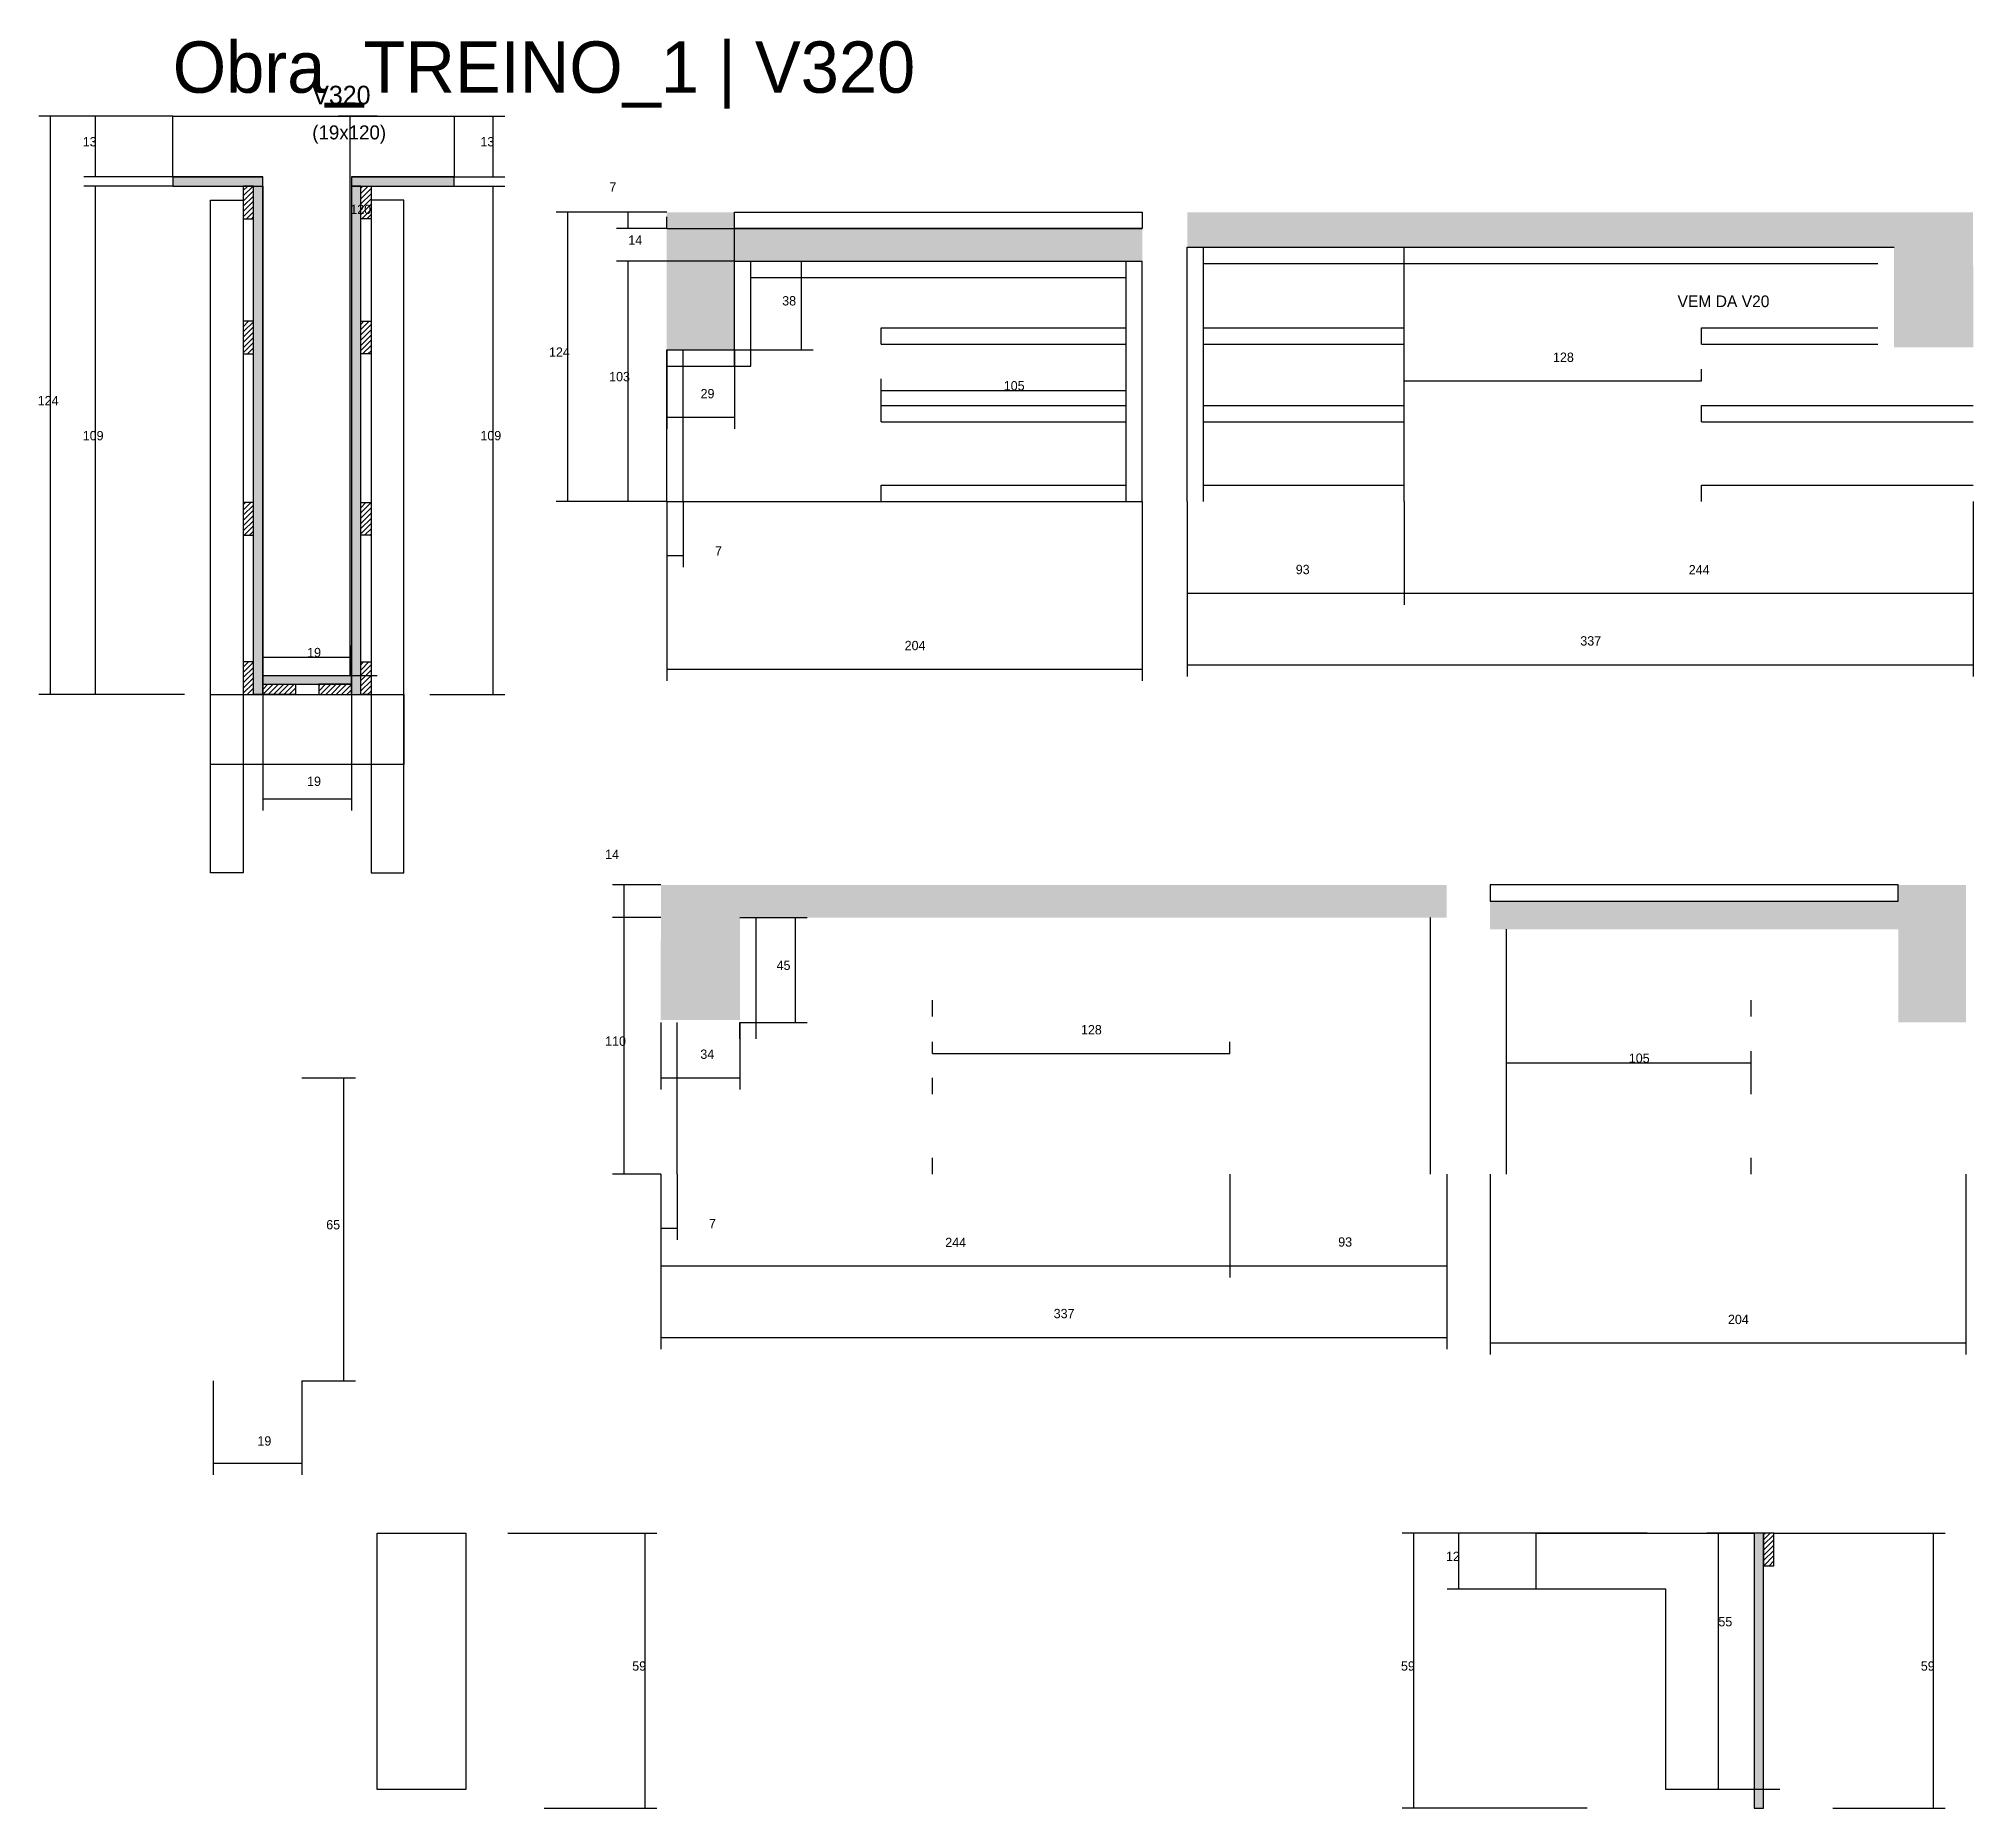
# Model space of a CAD drawing. Header units: metres. Extents: x -41 to 34800, y -36000 to 1848.
# Drawn here: x 26123 to 26952, y -796 to -37 of the extents above; entities that cross this region are included whole.
import ezdxf

# ---------------------------------------------------------------- set-up
doc = ezdxf.new("R2010")
doc.units = ezdxf.units.M
for name, color, linetype in [('CONCRETO', 251, 'Continuous'), ('COTA', 4, 'Continuous'), ('Cota Seção (2x)', 4, 'Continuous'), ('Hachura', 253, 'Continuous'), ('LABEL_ID', 3, 'Continuous'), ('Madeira', 126, 'Continuous'), ('Painéis', 200, 'Continuous'), ('SARR_2.2x7', 40, 'Continuous'), ('SARR_3.5x7', 81, 'Continuous'), ('Texto Seção', 7, 'Continuous')]:
    doc.layers.add(name, color=color, linetype=linetype)

msp = doc.modelspace()

# ---------------------------------------------------------------- texts
at = {"layer": 'COTA'}
for s, p in [('13', (26141.4, -83)), ('13', (26311.9, -83)), ('7', (26367.2, -102.4)), ('14', (26375.3, -125.2)), ('103', (26367.1, -183.7)), ('124', (26122.1, -194)), ('109', (26141.4, -209)), ('109', (26311.9, -209)), ('7', (26412.5, -258.4)), ('93', (26661.5, -266.4)), ('244', (26830, -266.5)), ('204', (26493.8, -299)), ('337', (26783.5, -297)), ('19', (26237.6, -357.2)), ('14', (26365.4, -388.5)), ('110', (26365.4, -468.6)), ('65', (26245.8, -547.3)), ('7', (26409.9, -546.8)), ('244', (26511.2, -554.9)), ('93', (26679.7, -554.7)), ('337', (26557.7, -585.4)), ('204', (26846.8, -587.9)), ('19', (26216.3, -640)), ('12', (26725.9, -689.5)), ('59', (26377, -736.5)), ('59', (26706.6, -736.5)), ('59', (26929.5, -736.5))]:
    msp.add_text(s, height=4, dxfattribs=at).set_placement(p)
at = {"layer": 'Cota Seção (2x)'}
for s, p in [('120', (26256.1, -112)), ('38', (26441.3, -151.2)), ('124', (26341.3, -173.2)), ('128', (26771.8, -175.4)), ('29', (26406.3, -191)), ('105', (26536.3, -187.6)), ('19', (26237.6, -302)), ('45', (26438.9, -436.1)), ('128', (26569.4, -463.7)), ('34', (26406.2, -474.2)), ('105', (26804.3, -475.9)), ('55', (26842.7, -717.5))]:
    msp.add_text(s, height=4, dxfattribs=at).set_placement(p)
at = {"layer": 'LABEL_ID'}
msp.add_text('Obra_TREINO_1 | V320', height=22, dxfattribs=at).set_placement((26180, -60))
at = {"layer": 'Texto Seção'}
for s, height, p in [('V320', 8, (26239.8, -65)), ('(19x120)', 6, (26239.8, -80)), ('VEM DA V20', 5, (26825.2, -151.9))]:
    msp.add_text(s, height=height, dxfattribs=at).set_placement(p)

# ---------------------------------------------------------------- hatches: boundary and pattern name
at = {"layer": 'COTA'}
h = msp.add_hatch(dxfattribs=at)
h.set_pattern_fill('AR-CONC', scale=0.03)
h.paths.add_polyline_path([(26420.8, -170.2), (26420.8, -132.2), (26420.8, -132.2), (26595.7, -132.2), (26595.7, -132.2), (26595.7, -118.2), (26595.7, -118.2), (26420.8, -118.2), (26420.8, -118.2), (26420.8, -111.2), (26420.8, -111.2), (26391.8, -111.2), (26391.8, -111.2), (26391.8, -170.2), (26391.8, -170.2), (26420.8, -170.2)])
h = msp.add_hatch(dxfattribs=at)
h.set_pattern_fill('AR-CONC', scale=0.03)
h.paths.add_polyline_path([(26615, -126.2), (26918, -126.2), (26918, -126.2), (26918, -169.2), (26918, -169.2), (26952, -169.2), (26952, -169.2), (26951.9, -111.2), (26951.9, -111.2), (26615, -111.2), (26615, -111.2), (26615, -126.2)])
h = msp.add_hatch(dxfattribs=at)
h.set_pattern_fill('AR-CONC', scale=0.03)
h.paths.add_polyline_path([(26726.2, -413.6), (26423.2, -413.6), (26423.2, -413.6), (26423.2, -457.6), (26423.2, -457.6), (26389.2, -457.6), (26389.2, -457.6), (26389.3, -399.6), (26389.3, -399.6), (26726.2, -399.6), (26726.2, -399.6), (26726.2, -413.6)])
h = msp.add_hatch(dxfattribs=at)
h.set_pattern_fill('AR-CONC', scale=0.03)
h.paths.add_polyline_path([(26919.8, -458.6), (26919.8, -418.6), (26919.8, -418.6), (26744.8, -418.6), (26744.8, -418.6), (26744.8, -406.6), (26744.8, -406.6), (26919.8, -406.6), (26919.8, -406.6), (26919.8, -399.6), (26919.8, -399.6), (26948.8, -399.6), (26948.8, -399.6), (26948.8, -458.6), (26948.8, -458.6), (26919.8, -458.6)])
at = {"layer": 'Hachura'}
h = msp.add_hatch(color=8, dxfattribs=at)
h.dxf.hatch_style = 1
h.paths.add_polyline_path([(26218.6, -100), (26218.6, -96), (26218.6, -96), (26180, -96), (26180, -96), (26180, -100), (26180, -100), (26218.6, -100)])
h = msp.add_hatch(color=8, dxfattribs=at)
h.dxf.hatch_style = 1
h.paths.add_polyline_path([(26300.6, -100), (26300.6, -96), (26300.6, -96), (26256.6, -96), (26256.6, -96), (26256.6, -100), (26256.6, -100), (26300.6, -100)])
h = msp.add_hatch(color=8, dxfattribs=at)
h.dxf.hatch_style = 1
h.paths.add_polyline_path([(26260.6, -98), (26256.6, -98), (26256.6, -98), (26256.6, -318), (26256.6, -318), (26260.6, -318), (26260.6, -318), (26260.6, -98)])
h = msp.add_hatch(dxfattribs=at)
h.set_pattern_fill('ANSI31', scale=0.5)
h.paths.add_polyline_path([(26210.2, -114), (26214.6, -114), (26214.6, -114), (26214.6, -100), (26214.6, -100), (26210.2, -100), (26210.2, -100), (26210.2, -114)])
h = msp.add_hatch(color=8, dxfattribs=at)
h.dxf.hatch_style = 1
h.paths.add_polyline_path([(26214.6, -100), (26218.6, -100), (26218.6, -100), (26218.6, -318), (26218.6, -318), (26214.6, -318), (26214.6, -318), (26214.6, -100)])
h = msp.add_hatch(dxfattribs=at)
h.set_pattern_fill('ANSI31', scale=0.5)
h.paths.add_polyline_path([(26265, -114), (26260.6, -114), (26260.6, -114), (26260.6, -100), (26260.6, -100), (26265, -100), (26265, -100), (26265, -114)])
h = msp.add_hatch(dxfattribs=at)
h.set_pattern_fill('ANSI31', scale=0.5)
h.paths.add_polyline_path([(26210.2, -172), (26214.6, -172), (26214.6, -172), (26214.6, -158), (26214.6, -158), (26210.2, -158), (26210.2, -158), (26210.2, -172)])
h = msp.add_hatch(dxfattribs=at)
h.set_pattern_fill('ANSI31', scale=0.5)
h.paths.add_polyline_path([(26265, -172), (26260.6, -172), (26260.6, -172), (26260.6, -158), (26260.6, -158), (26265, -158), (26265, -158), (26265, -172)])
h = msp.add_hatch(dxfattribs=at)
h.set_pattern_fill('ANSI31', scale=0.5)
h.paths.add_polyline_path([(26210.2, -249.7), (26214.6, -249.7), (26214.6, -249.7), (26214.6, -235.7), (26214.6, -235.7), (26210.2, -235.7), (26210.2, -235.7), (26210.2, -249.7)])
h = msp.add_hatch(dxfattribs=at)
h.set_pattern_fill('ANSI31', scale=0.5)
h.paths.add_polyline_path([(26265, -249.7), (26260.6, -249.7), (26260.6, -249.7), (26260.6, -235.7), (26260.6, -235.7), (26265, -235.7), (26265, -235.7), (26265, -249.7)])
h = msp.add_hatch(dxfattribs=at)
h.set_pattern_fill('ANSI31', scale=0.5)
h.paths.add_polyline_path([(26210.2, -318), (26214.6, -318), (26214.6, -318), (26214.6, -304), (26214.6, -304), (26210.2, -304), (26210.2, -304), (26210.2, -318)])
h = msp.add_hatch(dxfattribs=at)
h.set_pattern_fill('ANSI31', scale=0.5)
h.paths.add_polyline_path([(26265, -318), (26260.6, -318), (26260.6, -318), (26260.6, -304), (26260.6, -304), (26265, -304), (26265, -304), (26265, -318)])
h = msp.add_hatch(color=8, dxfattribs=at)
h.dxf.hatch_style = 1
h.paths.add_polyline_path([(26256.6, -313.6), (26256.6, -310), (26256.6, -310), (26218.6, -310), (26218.6, -310), (26218.6, -313.6), (26218.6, -313.6), (26256.6, -313.6)])
h = msp.add_hatch(dxfattribs=at)
h.set_pattern_fill('ANSI31', scale=0.5)
h.paths.add_polyline_path([(26218.6, -318), (26218.6, -313.6), (26218.6, -313.6), (26232.6, -313.6), (26232.6, -313.6), (26232.6, -318), (26232.6, -318), (26218.6, -318)])
h = msp.add_hatch(dxfattribs=at)
h.set_pattern_fill('ANSI31', scale=0.5)
h.paths.add_polyline_path([(26256.6, -318), (26256.6, -313.6), (26256.6, -313.6), (26242.6, -313.6), (26242.6, -313.6), (26242.6, -318), (26242.6, -318), (26256.6, -318)])
h = msp.add_hatch(color=8, dxfattribs=at)
h.dxf.hatch_style = 1
h.paths.add_polyline_path([(26862.1, -677.5), (26858.1, -677.5), (26858.1, -677.5), (26858.1, -795.5), (26858.1, -795.5), (26862.1, -795.5), (26862.1, -795.5), (26862.1, -677.5)])
h = msp.add_hatch(dxfattribs=at)
h.set_pattern_fill('ANSI31', scale=0.5)
h.paths.add_polyline_path([(26862.1, -691.5), (26866.5, -691.5), (26866.5, -691.5), (26866.5, -677.5), (26866.5, -677.5), (26862.1, -677.5), (26862.1, -677.5), (26862.1, -691.5)])

# ---------------------------------------------------------------- linework, layer by layer
at = {"layer": 'CONCRETO'}
for points in [[(26180, -96), (26180, -70), (26300.6, -70), (26300.6, -96), (26256.6, -96), (26256.6, -310), (26218.6, -310), (26218.6, -96)], [(26267.6, -677.5), (26267.6, -677.5), (26305.6, -677.5), (26305.6, -705.5), (26305.6, -705.5), (26305.6, -787.5), (26267.6, -787.5), (26267.6, -677.5)], [(26764.5, -701.5), (26764.5, -677.5), (26820.1, -677.5), (26820.1, -677.5), (26858.1, -677.5), (26858.1, -787.5), (26820.1, -787.5), (26820.1, -701.5)]]:
    msp.add_lwpolyline(points, close=True, dxfattribs=at)
at = {"layer": 'COTA'}
for p, q in [((26180, -70), (26122.6, -70)), ((26127.6, -318), (26127.6, -70)), ((26180, -70), (26141.9, -70)), ((26146.9, -96), (26146.9, -70)), ((26300.6, -70), (26322.4, -70)), ((26317.4, -96), (26317.4, -70)), ((26180, -96), (26141.9, -96)), ((26300.6, -96), (26322.4, -96)), ((26180, -100), (26141.9, -100)), ((26146.9, -318), (26146.9, -100)), ((26300.6, -100), (26322.4, -100)), ((26317.4, -318), (26317.4, -100)), ((26391.8, -111.2), (26370.3, -111.2)), ((26375.3, -118.2), (26375.3, -111.2)), ((26391.8, -118.2), (26391.8, -113.2)), ((26420.8, -132.2), (26420.8, -113.2)), ((26391.8, -118.2), (26370.3, -118.2)), ((26391.8, -118.2), (26420.8, -118.2)), ((26420.8, -132.2), (26370.3, -132.2)), ((26375.3, -235.2), (26375.3, -132.2)), ((26391.8, -235.2), (26370.3, -235.2)), ((26391.8, -235.2), (26391.8, -312.1)), ((26391.8, -235.2), (26391.8, -263.4)), ((26398.8, -235.2), (26398.8, -263.4)), ((26595.7, -235.2), (26595.7, -312.1)), ((26615, -235.2), (26615, -279.6)), ((26615, -235.2), (26615, -310.3)), ((26708, -235.2), (26708, -279.6)), ((26708, -235.2), (26708, -279.6)), ((26952, -235.2), (26952, -279.6)), ((26952, -235.2), (26952, -310.3)), ((26391.8, -258.4), (26398.8, -258.4)), ((26615, -274.6), (26708, -274.6)), ((26708, -274.6), (26952, -274.6)), ((26615, -305.3), (26952, -305.3)), ((26391.8, -307.1), (26595.7, -307.1)), ((26185, -318), (26122.6, -318)), ((26185, -318), (26141.9, -318)), ((26218.6, -318), (26218.6, -367.7)), ((26256.6, -318), (26256.6, -367.7)), ((26290.2, -318), (26322.4, -318)), ((26218.6, -362.7), (26256.6, -362.7)), ((26389.2, -399.6), (26368.5, -399.6)), ((26373.5, -413.6), (26373.5, -399.6)), ((26389.2, -413.6), (26368.5, -413.6)), ((26389.2, -413.6), (26368.5, -413.6)), ((26373.5, -523.6), (26373.5, -413.6)), ((26235.3, -482.3), (26258.3, -482.3)), ((26253.3, -612.3), (26253.3, -482.3)), ((26389.2, -523.6), (26368.5, -523.6)), ((26389.2, -523.6), (26389.2, -567.9)), ((26389.2, -523.6), (26389.2, -598.6)), ((26389.2, -523.6), (26389.2, -551.8)), ((26396.2, -523.6), (26396.2, -551.8)), ((26633.2, -523.6), (26633.2, -567.9)), ((26633.2, -523.6), (26633.2, -567.9)), ((26726.2, -523.6), (26726.2, -567.9)), ((26726.2, -523.6), (26726.2, -598.6)), ((26744.8, -523.6), (26744.8, -601)), ((26948.8, -523.6), (26948.8, -601)), ((26389.2, -546.8), (26396.2, -546.8)), ((26389.2, -562.9), (26633.2, -562.9)), ((26633.2, -562.9), (26726.2, -562.9)), ((26389.2, -593.6), (26726.2, -593.6)), ((26744.8, -596), (26948.8, -596)), ((26197.3, -612.3), (26197.3, -652.5)), ((26235.3, -612.3), (26235.3, -652.5)), ((26235.3, -612.3), (26258.3, -612.3)), ((26197.3, -647.5), (26235.3, -647.5)), ((26323.6, -677.5), (26387.5, -677.5)), ((26382.5, -795.5), (26382.5, -677.5)), ((26812.1, -677.5), (26707.1, -677.5)), ((26712.1, -795.5), (26712.1, -677.5)), ((26764.5, -677.5), (26726.4, -677.5)), ((26731.4, -701.5), (26731.4, -677.5)), ((26866.5, -677.5), (26940, -677.5)), ((26935, -795.5), (26935, -677.5)), ((26764.5, -701.5), (26726.4, -701.5)), ((26339.2, -795.5), (26387.5, -795.5)), ((26786.5, -795.5), (26707.1, -795.5)), ((26891.7, -795.5), (26940, -795.5))]:
    msp.add_line(p, q, dxfattribs=at)
at = {"layer": 'Cota Seção (2x)'}
for p, q in [((26267.6, -70), (26251.1, -70)), ((26256.1, -310), (26256.1, -70)), ((26391.8, -111.2), (26344.4, -111.2)), ((26349.4, -235.2), (26349.4, -111.2)), ((26420.8, -132.2), (26454.6, -132.2)), ((26449.6, -170.2), (26449.6, -132.2)), ((26391.8, -170.2), (26391.8, -204.1)), ((26420.8, -170.2), (26454.6, -170.2)), ((26420.8, -170.2), (26420.8, -204.1)), ((26708, -183.5), (26708, -178.5)), ((26835.5, -183.5), (26835.5, -178.5)), ((26483.8, -194.1), (26483.8, -182.6)), ((26483.8, -187.6), (26588.8, -187.6)), ((26588.8, -194.1), (26588.8, -182.6)), ((26708, -183.5), (26835.5, -183.5)), ((26391.8, -199.1), (26420.8, -199.1)), ((26391.8, -235.2), (26344.4, -235.2)), ((26218.6, -318), (26218.6, -297)), ((26256.6, -318), (26256.6, -297)), ((26218.6, -302), (26256.6, -302)), ((26267.6, -310), (26251.1, -310)), ((26423.2, -413.6), (26452, -413.6)), ((26447, -458.6), (26447, -413.6)), ((26389.2, -458.6), (26389.2, -487.4)), ((26423.2, -458.6), (26452, -458.6)), ((26423.2, -458.6), (26423.2, -487.4)), ((26505.7, -471.9), (26505.7, -466.9)), ((26505.7, -471.9), (26633.2, -471.9)), ((26633.2, -471.9), (26633.2, -466.9)), ((26751.8, -482.4), (26751.8, -470.9)), ((26856.8, -482.4), (26856.8, -470.9)), ((26751.8, -475.9), (26856.8, -475.9)), ((26389.2, -482.4), (26423.2, -482.4)), ((26858.1, -677.5), (26837.7, -677.5)), ((26842.7, -787.5), (26842.7, -677.5)), ((26869.1, -787.5), (26837.7, -787.5))]:
    msp.add_line(p, q, dxfattribs=at)
at = {"layer": 'Madeira'}
for points in [[(26210.2, -114), (26214.6, -114), (26214.6, -100), (26210.2, -100)], [(26265, -114), (26260.6, -114), (26260.6, -100), (26265, -100)], [(26210.2, -172), (26214.6, -172), (26214.6, -158), (26210.2, -158)], [(26265, -172), (26260.6, -172), (26260.6, -158), (26265, -158)], [(26210.2, -249.7), (26214.6, -249.7), (26214.6, -235.7), (26210.2, -235.7)], [(26265, -249.7), (26260.6, -249.7), (26260.6, -235.7), (26265, -235.7)], [(26210.2, -318), (26214.6, -318), (26214.6, -304), (26210.2, -304)], [(26265, -318), (26260.6, -318), (26260.6, -304), (26265, -304)], [(26218.6, -318), (26218.6, -313.6), (26232.6, -313.6), (26232.6, -318)], [(26256.6, -318), (26256.6, -313.6), (26242.6, -313.6), (26242.6, -318)], [(26862.1, -691.5), (26866.5, -691.5), (26866.5, -677.5), (26862.1, -677.5)]]:
    msp.add_lwpolyline(points, close=True, dxfattribs=at)
at = {"layer": 'Painéis'}
for p, q in [((26180, -96), (26218.6, -96)), ((26256.6, -96), (26300.6, -96)), ((26420.8, -111.2), (26595.7, -111.2)), ((26420.8, -118.2), (26420.8, -111.2)), ((26420.8, -118.2), (26595.7, -118.2)), ((26420.8, -132.2), (26595.7, -132.2)), ((26420.8, -170.2), (26420.8, -132.2)), ((26595.7, -235.2), (26595.7, -132.2)), ((26615, -126.2), (26918, -126.2)), ((26615, -235.2), (26615, -126.2)), ((26708, -235.2), (26708, -126.2)), ((26391.8, -170.2), (26420.8, -170.2)), ((26391.8, -235.2), (26391.8, -170.2)), ((26391.8, -235.2), (26595.7, -235.2))]:
    msp.add_line(p, q, dxfattribs=at)
for points in [[(26218.6, -100), (26218.6, -96), (26180, -96), (26180, -100)], [(26300.6, -100), (26300.6, -96), (26256.6, -96), (26256.6, -100)], [(26214.6, -100), (26218.6, -100), (26218.6, -318), (26214.6, -318)], [(26260.6, -100), (26256.6, -100), (26256.6, -318), (26260.6, -318)], [(26595.7, -118.2), (26420.8, -118.2), (26420.8, -111.2), (26595.7, -111.2)], [(26256.6, -313.6), (26256.6, -310), (26218.6, -310), (26218.6, -313.6)], [(26744.8, -406.6), (26919.8, -406.6), (26919.8, -399.6), (26744.8, -399.6)], [(26862.1, -677.5), (26858.1, -677.5), (26858.1, -795.5), (26862.1, -795.5)]]:
    msp.add_lwpolyline(points, close=True, dxfattribs=at)
at = {"layer": 'SARR_2.2x7'}
for p, q in [((26427.8, -177.2), (26427.8, -132.2)), ((26588.8, -235.2), (26588.8, -132.2)), ((26622, -235.2), (26622, -126.2)), ((26427.8, -139.2), (26588.8, -139.2)), ((26622, -133.2), (26708, -133.2)), ((26708, -133.2), (26911, -133.2)), ((26483.8, -160.8), (26588.8, -160.8)), ((26483.8, -167.8), (26483.8, -160.8)), ((26622, -160.8), (26708, -160.8)), ((26835.5, -160.8), (26911, -160.8)), ((26835.5, -167.8), (26835.5, -160.8)), ((26398.8, -235.2), (26398.8, -170.2)), ((26420.8, -177.2), (26420.8, -170.2)), ((26483.8, -167.8), (26588.8, -167.8)), ((26622, -167.8), (26708, -167.8)), ((26835.5, -167.8), (26911, -167.8)), ((26391.8, -177.2), (26420.8, -177.2)), ((26420.8, -177.2), (26427.8, -177.2)), ((26483.8, -194.1), (26588.8, -194.1)), ((26483.8, -201.1), (26483.8, -194.1)), ((26622, -194.1), (26708, -194.1)), ((26835.5, -194.1), (26952, -194.1)), ((26835.5, -201.1), (26835.5, -194.1)), ((26483.8, -201.1), (26588.8, -201.1)), ((26622, -201.1), (26708, -201.1)), ((26835.5, -201.1), (26952, -201.1)), ((26483.8, -228.2), (26588.8, -228.2)), ((26483.8, -235.2), (26483.8, -228.2)), ((26622, -228.2), (26708, -228.2)), ((26835.5, -228.2), (26952, -228.2)), ((26835.5, -235.2), (26835.5, -228.2)), ((26430.2, -465.6), (26430.2, -413.6)), ((26719.2, -523.6), (26719.2, -413.6)), ((26751.8, -523.6), (26751.8, -418.6)), ((26505.7, -456.1), (26505.7, -449.1)), ((26856.8, -456.1), (26856.8, -449.1)), ((26396.2, -523.6), (26396.2, -458.6)), ((26423.2, -465.6), (26423.2, -458.6)), ((26505.7, -489.4), (26505.7, -482.4)), ((26856.8, -489.4), (26856.8, -482.4)), ((26505.7, -523.6), (26505.7, -516.6)), ((26856.8, -523.6), (26856.8, -516.6))]:
    msp.add_line(p, q, dxfattribs=at)
at = {"layer": 'SARR_3.5x7'}
for points in [[(26196.2, -106), (26210.2, -106), (26210.2, -394.5), (26196.2, -394.5)], [(26279, -106), (26265, -106), (26265, -394.5), (26279, -394.5)], [(26196.2, -318), (26279, -318), (26279, -348), (26196.2, -348)]]:
    msp.add_lwpolyline(points, close=True, dxfattribs=at)

msp.set_redraw_order([(e.dxf.handle, doc.entitydb.next_handle()) for e in msp.query("TEXT MTEXT ATTDEF DIMENSION ARC_DIMENSION")])  # texts and dimensions are drawn at this point

doc.saveas('drawing.dxf')
